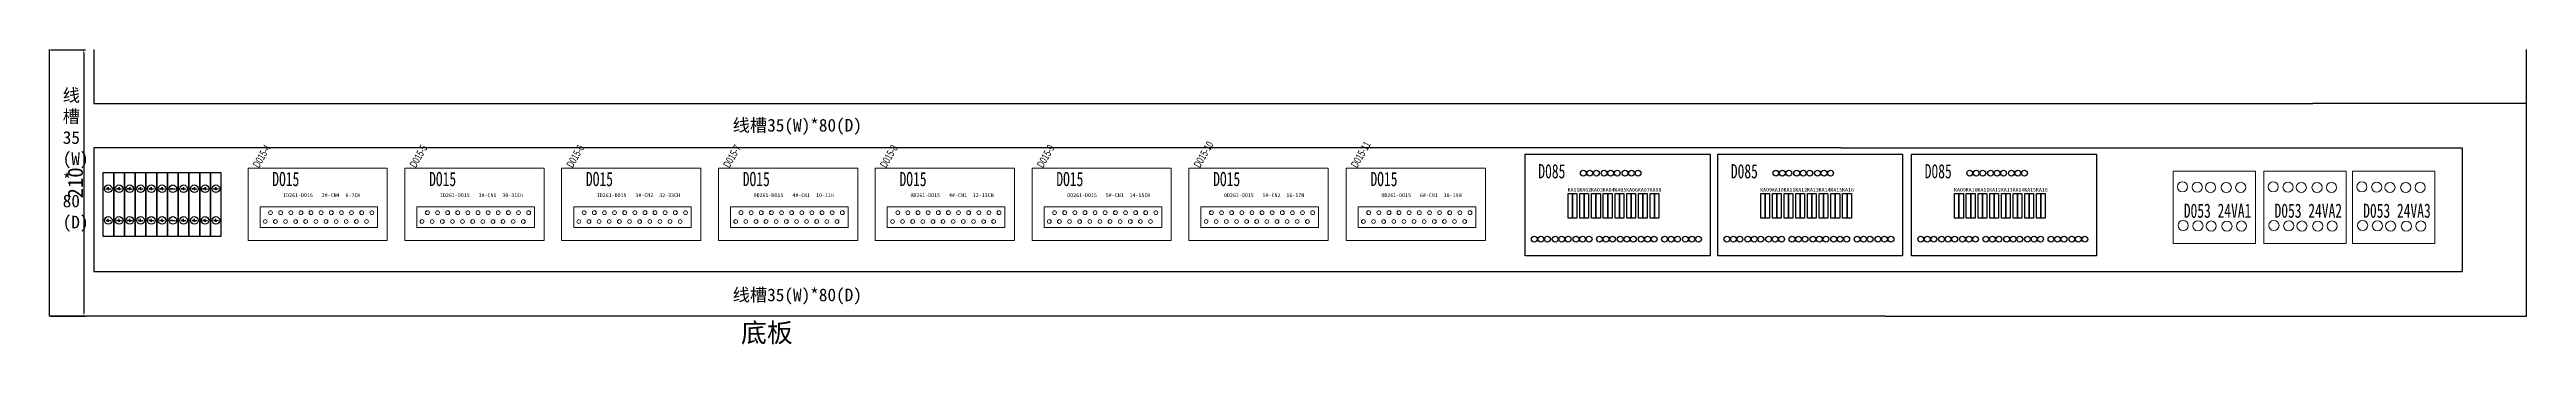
# Model space of a CAD drawing. Header units: millimetres. Extents: x -300 to 54435, y -106 to 60527.
# Drawn here: x 2011 to 3968, y 999 to 1231 of the extents above; entities that cross this region are included whole.
import ezdxf

# ---------------------------------------------------------------- set-up
doc = ezdxf.new("R2010")
doc.units = ezdxf.units.MM
doc.layers.add('细实线层', color=7, linetype='Continuous')
doc.styles.get("Standard").update_dxf_attribs({"font": ''})
doc.styles.add('宋', font='', dxfattribs={"width": 0.7})
doc.styles.add('样式 8', font='arial.ttf', dxfattribs={"width": 0.6, "height": 2.5})
doc.styles.get('Standard').set_extended_font_data('SimSun')
doc.styles.get('宋').set_extended_font_data('SimSun')
doc.dimstyles.new('ISO-25', dxfattribs={"dimtxt": 3, "dimasz": 2.5, "dimexe": 1.25, "dimexo": 0.625, "dimtad": 1, "dimtxsty": 'Standard', "dimcen": 2.5, "dimadec": 0, "dimazin": 0, "dimtfac": 1, "dimtmove": 0, "dimatfit": 3, "dimfxl": 1, "dimarcsym": 0})

# ---------------------------------------------------------------- blocks, each defined once
blk = doc.blocks.new('D015')
at = {"lineweight": 0}
for p, q in [((4907.1, 1796), (4797.1, 1796)), ((4907.1, 1739), (4907.1, 1796)), ((4797.1, 1739), (4907.1, 1739))]:
    blk.add_line(p, q, dxfattribs=at)
for centre in [(4814.9, 1760.9), (4822.9, 1760.9), (4830.9, 1760.9), (4838.9, 1760.9), (4846.9, 1760.9), (4854.9, 1760.9), (4862.9, 1760.9), (4870.9, 1760.9), (4878.9, 1760.9), (4886.9, 1760.9), (4894.9, 1760.9), (4810.7, 1753.9), (4818.7, 1753.9), (4826.7, 1753.9), (4834.7, 1753.9), (4842.7, 1753.9), (4850.7, 1753.9), (4858.7, 1753.9), (4866.7, 1753.9), (4874.7, 1753.9), (4882.7, 1753.9), (4890.7, 1753.9)]:
    blk.add_circle(centre, 1.5, dxfattribs=at)
at = {"layer": '细实线层', "lineweight": 0}
for p, q in [((4797.1, 1796), (4797.1, 1739)), ((4806.6, 1749.1), (4806.6, 1765.6)), ((4806.6, 1765.6), (4899.5, 1765.6)), ((4899.5, 1765.6), (4899.5, 1749.1)), ((4899.5, 1749.1), (4806.6, 1749.1))]:
    blk.add_line(p, q, dxfattribs=at)
at = {"lineweight": 0, "insert": (4816.3, 1793), "char_height": 11.2, "width": 74.37, "attachment_point": 1, "style": '宋'}
blk.add_mtext('DO15', dxfattribs=at)
blk = doc.blocks.new('*D82')
at = {"color": 0, "lineweight": -2, "transparency": 16777216}
for p, q in [((2011.8, 1230.8), (2039.5, 1230.8)), ((2038.2, 1228.3), (2038.2, 1023.3)), ((2011.8, 1020.8), (2039.5, 1020.8))]:
    blk.add_line(p, q, dxfattribs=at)
at = {"color": 0, "transparency": 16777216}
for points in [[(2037.8, 1228.3), (2038.6, 1228.3), (2038.2, 1230.8)], [(2037.8, 1023.3), (2038.6, 1023.3), (2038.2, 1020.8)]]:
    blk.add_solid(points, dxfattribs=at)
at = {"layer": 'Defpoints', "color": 0, "transparency": 16777216}
for p in [(2011.1, 1230.8), (2011.1, 1020.8), (2038.2, 1020.8)]:
    blk.add_point(p, dxfattribs=at)
at = {"color": 0, "transparency": 16777216, "insert": (2031.6, 1125.8), "char_height": 3, "attachment_point": 5, "rotation": 90}
blk.add_mtext('{\\H4x;210}', dxfattribs=at)

msp = doc.modelspace()

# ---------------------------------------------------------------- linework, layer by layer
for p, q in [((2011.126, 1020.839), (2011.126, 1230.839)), ((2046.126, 1230.839), (2046.126, 1188.44)), ((3967.781, 1188.44), (3967.781, 1230.839)), ((2046.126, 1188.44), (3426.126, 1188.44)), ((3426.126, 1188.44), (3799.099, 1188.44)), ((3967.781, 1188.44), (3799.099, 1188.44)), ((3967.781, 1153.44), (3967.781, 1188.44)), ((3967.781, 1188.44), (3967.781, 1188.44)), ((3426.126, 1153.44), (2046.126, 1153.44)), ((2046.126, 1153.44), (2046.126, 1055.839)), ((3426.126, 1153.44), (3757.763, 1153.44)), ((3757.763, 1153.44), (3916.956, 1153.44)), ((3916.956, 1153.44), (3916.956, 1055.839)), ((3967.781, 1020.839), (3967.781, 1153.44)), ((2057.538, 1121.22), (2057.538, 1122.42)), ((2057.538, 1122.42), (2057.538, 1120.02)), ((2066.038, 1121.22), (2066.038, 1122.42)), ((2066.038, 1122.42), (2066.038, 1120.02)), ((2074.538, 1121.22), (2074.538, 1122.42)), ((2074.538, 1122.42), (2074.538, 1120.02)), ((2083.038, 1121.22), (2083.038, 1122.42)), ((2083.038, 1122.42), (2083.038, 1120.02)), ((2091.538, 1121.22), (2091.538, 1122.42)), ((2091.538, 1122.42), (2091.538, 1120.02)), ((2100.038, 1121.22), (2100.038, 1122.42)), ((2100.038, 1122.42), (2100.038, 1120.02)), ((2117.038, 1121.22), (2117.038, 1122.42)), ((2117.038, 1122.42), (2117.038, 1120.02)), ((2125.538, 1121.22), (2125.538, 1122.42)), ((2125.538, 1122.42), (2125.538, 1120.02)), ((2134.038, 1121.22), (2134.038, 1122.42)), ((2134.038, 1122.42), (2134.038, 1120.02)), ((2142.538, 1121.22), (2142.538, 1122.42)), ((2142.538, 1122.42), (2142.538, 1120.02)), ((2046.126, 1055.839), (3426.126, 1055.839)), ((3426.126, 1055.839), (3757.763, 1055.839)), ((3757.763, 1055.839), (3916.956, 1055.839)), ((3461.126, 1020.839), (2011.126, 1020.839)), ((3461.126, 1020.839), (3799.099, 1020.839)), ((3799.099, 1020.839), (3916.956, 1020.839)), ((3916.956, 1020.839), (3967.781, 1020.839))]:
    msp.add_line(p, q)
at = {"color": 0}
for p, q in [((2057.538, 1121.22), (2055.538, 1121.22)), ((2055.538, 1121.22), (2059.538, 1121.22)), ((2066.038, 1121.22), (2064.038, 1121.22)), ((2064.038, 1121.22), (2068.038, 1121.22)), ((2074.538, 1121.22), (2072.538, 1121.22)), ((2072.538, 1121.22), (2076.538, 1121.22)), ((2083.038, 1121.22), (2081.038, 1121.22)), ((2081.038, 1121.22), (2085.038, 1121.22)), ((2091.538, 1121.22), (2089.538, 1121.22)), ((2089.538, 1121.22), (2093.538, 1121.22)), ((2100.038, 1121.22), (2098.038, 1121.22)), ((2098.038, 1121.22), (2102.038, 1121.22)), ((2108.538, 1121.22), (2106.538, 1121.22)), ((2106.538, 1121.22), (2110.538, 1121.22)), ((2117.038, 1121.22), (2115.038, 1121.22)), ((2115.038, 1121.22), (2119.038, 1121.22)), ((2125.538, 1121.22), (2123.538, 1121.22)), ((2123.538, 1121.22), (2127.538, 1121.22)), ((2134.038, 1121.22), (2132.038, 1121.22)), ((2132.038, 1121.22), (2136.038, 1121.22)), ((2142.538, 1121.22), (2140.538, 1121.22)), ((2140.538, 1121.22), (2144.538, 1121.22)), ((2057.538, 1096.22), (2055.538, 1096.22)), ((2055.538, 1096.22), (2059.538, 1096.22)), ((2057.538, 1095.02), (2057.538, 1097.42)), ((2057.538, 1096.22), (2057.538, 1095.02)), ((2066.038, 1096.22), (2064.038, 1096.22)), ((2064.038, 1096.22), (2068.038, 1096.22)), ((2066.038, 1095.02), (2066.038, 1097.42)), ((2066.038, 1096.22), (2066.038, 1095.02)), ((2074.538, 1096.22), (2072.538, 1096.22)), ((2072.538, 1096.22), (2076.538, 1096.22)), ((2074.538, 1095.02), (2074.538, 1097.42)), ((2074.538, 1096.22), (2074.538, 1095.02)), ((2083.038, 1096.22), (2081.038, 1096.22)), ((2081.038, 1096.22), (2085.038, 1096.22)), ((2083.038, 1095.02), (2083.038, 1097.42)), ((2083.038, 1096.22), (2083.038, 1095.02)), ((2091.538, 1096.22), (2089.538, 1096.22)), ((2089.538, 1096.22), (2093.538, 1096.22)), ((2091.538, 1095.02), (2091.538, 1097.42)), ((2091.538, 1096.22), (2091.538, 1095.02)), ((2100.038, 1096.22), (2098.038, 1096.22)), ((2098.038, 1096.22), (2102.038, 1096.22)), ((2100.038, 1095.02), (2100.038, 1097.42)), ((2100.038, 1096.22), (2100.038, 1095.02)), ((2108.538, 1096.22), (2106.538, 1096.22)), ((2106.538, 1096.22), (2110.538, 1096.22)), ((2117.038, 1096.22), (2115.038, 1096.22)), ((2115.038, 1096.22), (2119.038, 1096.22)), ((2117.038, 1095.02), (2117.038, 1097.42)), ((2117.038, 1096.22), (2117.038, 1095.02)), ((2125.538, 1096.22), (2123.538, 1096.22)), ((2123.538, 1096.22), (2127.538, 1096.22)), ((2125.538, 1095.02), (2125.538, 1097.42)), ((2125.538, 1096.22), (2125.538, 1095.02)), ((2134.038, 1096.22), (2132.038, 1096.22)), ((2132.038, 1096.22), (2136.038, 1096.22)), ((2134.038, 1095.02), (2134.038, 1097.42)), ((2134.038, 1096.22), (2134.038, 1095.02)), ((2142.538, 1096.22), (2140.538, 1096.22)), ((2140.538, 1096.22), (2144.538, 1096.22)), ((2142.538, 1095.02), (2142.538, 1097.42)), ((2142.538, 1096.22), (2142.538, 1095.02))]:
    msp.add_line(p, q, dxfattribs=at)
for points in [[(3176.856, 1148.348), (3322.856, 1148.348), (3322.856, 1068.348), (3176.856, 1068.348)], [(3328.948, 1148.348), (3474.948, 1148.348), (3474.948, 1068.348), (3328.948, 1068.348)], [(3482.096, 1148.348), (3628.096, 1148.348), (3628.096, 1068.348), (3482.096, 1068.348)], [(3210.815, 1117.499), (3214.261, 1117.499), (3214.261, 1098.052), (3210.815, 1098.052)], [(3214.261, 1117.499), (3217.706, 1117.499), (3217.706, 1098.052), (3214.261, 1098.052)], [(3220.058, 1117.499), (3223.504, 1117.499), (3223.504, 1098.052), (3220.058, 1098.052)], [(3223.504, 1117.499), (3226.95, 1117.499), (3226.95, 1098.052), (3223.504, 1098.052)], [(3229.302, 1117.499), (3232.748, 1117.499), (3232.748, 1098.052), (3229.302, 1098.052)], [(3232.748, 1117.499), (3236.193, 1117.499), (3236.193, 1098.052), (3232.748, 1098.052)], [(3238.545, 1117.499), (3241.991, 1117.499), (3241.991, 1098.052), (3238.545, 1098.052)], [(3241.991, 1117.499), (3245.437, 1117.499), (3245.437, 1098.052), (3241.991, 1098.052)], [(3247.789, 1117.499), (3251.235, 1117.499), (3251.235, 1098.052), (3247.789, 1098.052)], [(3251.235, 1117.499), (3254.68, 1117.499), (3254.68, 1098.052), (3251.235, 1098.052)], [(3257.032, 1117.499), (3260.478, 1117.499), (3260.478, 1098.052), (3257.032, 1098.052)], [(3260.478, 1117.499), (3263.924, 1117.499), (3263.924, 1098.052), (3260.478, 1098.052)], [(3266.276, 1117.499), (3269.722, 1117.499), (3269.722, 1098.052), (3266.276, 1098.052)], [(3269.722, 1117.499), (3273.167, 1117.499), (3273.167, 1098.052), (3269.722, 1098.052)], [(3275.52, 1117.499), (3278.965, 1117.499), (3278.965, 1098.052), (3275.52, 1098.052)], [(3278.965, 1117.499), (3282.411, 1117.499), (3282.411, 1098.052), (3278.965, 1098.052)], [(3362.907, 1117.499), (3366.352, 1117.499), (3366.352, 1098.052), (3362.907, 1098.052)], [(3366.352, 1117.499), (3369.798, 1117.499), (3369.798, 1098.052), (3366.352, 1098.052)], [(3372.15, 1117.499), (3375.596, 1117.499), (3375.596, 1098.052), (3372.15, 1098.052)], [(3375.596, 1117.499), (3379.041, 1117.499), (3379.041, 1098.052), (3375.596, 1098.052)], [(3381.394, 1117.499), (3384.839, 1117.499), (3384.839, 1098.052), (3381.394, 1098.052)], [(3384.839, 1117.499), (3388.285, 1117.499), (3388.285, 1098.052), (3384.839, 1098.052)], [(3390.637, 1117.499), (3394.083, 1117.499), (3394.083, 1098.052), (3390.637, 1098.052)], [(3394.083, 1117.499), (3397.529, 1117.499), (3397.529, 1098.052), (3394.083, 1098.052)], [(3399.881, 1117.499), (3403.326, 1117.499), (3403.326, 1098.052), (3399.881, 1098.052)], [(3403.326, 1117.499), (3406.772, 1117.499), (3406.772, 1098.052), (3403.326, 1098.052)], [(3409.124, 1117.499), (3412.57, 1117.499), (3412.57, 1098.052), (3409.124, 1098.052)], [(3412.57, 1117.499), (3416.016, 1117.499), (3416.016, 1098.052), (3412.57, 1098.052)], [(3418.368, 1117.499), (3421.813, 1117.499), (3421.813, 1098.052), (3418.368, 1098.052)], [(3421.813, 1117.499), (3425.259, 1117.499), (3425.259, 1098.052), (3421.813, 1098.052)], [(3427.611, 1117.499), (3431.057, 1117.499), (3431.057, 1098.052), (3427.611, 1098.052)], [(3431.057, 1117.499), (3434.503, 1117.499), (3434.503, 1098.052), (3431.057, 1098.052)], [(3516.055, 1117.499), (3519.5, 1117.499), (3519.5, 1098.052), (3516.055, 1098.052)], [(3519.5, 1117.499), (3522.946, 1117.499), (3522.946, 1098.052), (3519.5, 1098.052)], [(3525.298, 1117.499), (3528.744, 1117.499), (3528.744, 1098.052), (3525.298, 1098.052)], [(3528.744, 1117.499), (3532.189, 1117.499), (3532.189, 1098.052), (3528.744, 1098.052)], [(3534.542, 1117.499), (3537.987, 1117.499), (3537.987, 1098.052), (3534.542, 1098.052)], [(3537.987, 1117.499), (3541.433, 1117.499), (3541.433, 1098.052), (3537.987, 1098.052)], [(3543.785, 1117.499), (3547.231, 1117.499), (3547.231, 1098.052), (3543.785, 1098.052)], [(3547.231, 1117.499), (3550.676, 1117.499), (3550.676, 1098.052), (3547.231, 1098.052)], [(3553.029, 1117.499), (3556.474, 1117.499), (3556.474, 1098.052), (3553.029, 1098.052)], [(3556.474, 1117.499), (3559.92, 1117.499), (3559.92, 1098.052), (3556.474, 1098.052)], [(3562.272, 1117.499), (3565.718, 1117.499), (3565.718, 1098.052), (3562.272, 1098.052)], [(3565.718, 1117.499), (3569.163, 1117.499), (3569.163, 1098.052), (3565.718, 1098.052)], [(3571.516, 1117.499), (3574.961, 1117.499), (3574.961, 1098.052), (3571.516, 1098.052)], [(3574.961, 1117.499), (3578.407, 1117.499), (3578.407, 1098.052), (3574.961, 1098.052)], [(3580.759, 1117.499), (3584.205, 1117.499), (3584.205, 1098.052), (3580.759, 1098.052)], [(3584.205, 1117.499), (3587.65, 1117.499), (3587.65, 1098.052), (3584.205, 1098.052)]]:
    msp.add_lwpolyline(points, close=True)
at = {"linetype": 'Continuous'}
for points in [[(2053.288, 1083.72), (2061.788, 1083.72), (2061.788, 1133.72), (2053.288, 1133.72)], [(2061.788, 1083.72), (2070.288, 1083.72), (2070.288, 1133.72), (2061.788, 1133.72)], [(2070.288, 1083.72), (2078.788, 1083.72), (2078.788, 1133.72), (2070.288, 1133.72)], [(2078.788, 1083.72), (2087.288, 1083.72), (2087.288, 1133.72), (2078.788, 1133.72)], [(2087.288, 1083.72), (2095.788, 1083.72), (2095.788, 1133.72), (2087.288, 1133.72)], [(2095.788, 1083.72), (2104.288, 1083.72), (2104.288, 1133.72), (2095.788, 1133.72)], [(2104.288, 1083.72), (2112.788, 1083.72), (2112.788, 1133.72), (2104.288, 1133.72)], [(2112.788, 1083.72), (2121.288, 1083.72), (2121.288, 1133.72), (2112.788, 1133.72)], [(2121.288, 1083.72), (2129.788, 1083.72), (2129.788, 1133.72), (2121.288, 1133.72)], [(2129.788, 1083.72), (2138.288, 1083.72), (2138.288, 1133.72), (2129.788, 1133.72)], [(2138.288, 1083.72), (2146.788, 1083.72), (2146.788, 1133.72), (2138.288, 1133.72)]]:
    msp.add_lwpolyline(points, close=True, dxfattribs=at)
for centre, radius in [((3222.731, 1133.466), 2.319), ((3227.892, 1133.466), 2.319), ((3233.054, 1133.466), 2.319), ((3239.189, 1133.466), 2.319), ((3244.35, 1133.466), 2.319), ((3249.511, 1133.466), 2.319), ((3255.646, 1133.466), 2.319), ((3260.807, 1133.466), 2.319), ((3265.969, 1133.466), 2.319), ((3374.823, 1133.466), 2.319), ((3379.984, 1133.466), 2.319), ((3385.145, 1133.466), 2.319), ((3391.281, 1133.466), 2.319), ((3396.442, 1133.466), 2.319), ((3401.603, 1133.466), 2.319), ((3407.738, 1133.466), 2.319), ((3412.899, 1133.466), 2.319), ((3418.06, 1133.466), 2.319), ((3527.971, 1133.466), 2.319), ((3533.132, 1133.466), 2.319), ((3538.293, 1133.466), 2.319), ((3544.428, 1133.466), 2.319), ((3549.59, 1133.466), 2.319), ((3554.751, 1133.466), 2.319), ((3560.886, 1133.466), 2.319), ((3566.047, 1133.466), 2.319), ((3571.208, 1133.466), 2.319), ((2057.538, 1121.22), 3), ((2066.038, 1121.22), 3), ((2074.538, 1121.22), 3), ((2083.038, 1121.22), 3), ((2091.538, 1121.22), 3), ((2100.038, 1121.22), 3), ((2108.538, 1121.22), 3), ((2117.038, 1121.22), 3), ((2125.538, 1121.22), 3), ((2134.038, 1121.22), 3), ((2142.538, 1121.22), 3), ((3184.068, 1081.451), 2.319), ((3189.229, 1081.451), 2.319), ((3194.39, 1081.451), 2.319), ((3200.525, 1081.451), 2.319), ((3205.686, 1081.451), 2.319), ((3210.847, 1081.451), 2.319), ((3216.983, 1081.451), 2.319), ((3222.144, 1081.451), 2.319), ((3227.305, 1081.451), 2.319), ((3235.486, 1081.451), 2.319), ((3240.647, 1081.451), 2.319), ((3245.808, 1081.451), 2.319), ((3251.943, 1081.451), 2.319), ((3257.105, 1081.451), 2.319), ((3262.266, 1081.451), 2.319), ((3268.401, 1081.451), 2.319), ((3273.562, 1081.451), 2.319), ((3278.723, 1081.451), 2.319), ((3286.904, 1081.451), 2.319), ((3292.065, 1081.451), 2.319), ((3297.226, 1081.451), 2.319), ((3303.362, 1081.451), 2.319), ((3308.523, 1081.451), 2.319), ((3313.684, 1081.451), 2.319), ((3336.16, 1081.451), 2.319), ((3341.321, 1081.451), 2.319), ((3346.482, 1081.451), 2.319), ((3352.617, 1081.451), 2.319), ((3357.778, 1081.451), 2.319), ((3362.939, 1081.451), 2.319), ((3369.075, 1081.451), 2.319), ((3374.236, 1081.451), 2.319), ((3379.397, 1081.451), 2.319), ((3387.578, 1081.451), 2.319), ((3392.739, 1081.451), 2.319), ((3397.9, 1081.451), 2.319), ((3404.035, 1081.451), 2.319), ((3409.196, 1081.451), 2.319), ((3414.357, 1081.451), 2.319), ((3420.493, 1081.451), 2.319), ((3425.654, 1081.451), 2.319), ((3430.815, 1081.451), 2.319), ((3438.996, 1081.451), 2.319), ((3444.157, 1081.451), 2.319), ((3449.318, 1081.451), 2.319), ((3455.453, 1081.451), 2.319), ((3460.614, 1081.451), 2.319), ((3465.775, 1081.451), 2.319), ((3489.307, 1081.451), 2.319), ((3494.468, 1081.451), 2.319), ((3499.63, 1081.451), 2.319), ((3505.765, 1081.451), 2.319), ((3510.926, 1081.451), 2.319), ((3516.087, 1081.451), 2.319), ((3522.222, 1081.451), 2.319), ((3527.383, 1081.451), 2.319), ((3532.545, 1081.451), 2.319), ((3540.726, 1081.451), 2.319), ((3545.887, 1081.451), 2.319), ((3551.048, 1081.451), 2.319), ((3557.183, 1081.451), 2.319), ((3562.344, 1081.451), 2.319), ((3567.505, 1081.451), 2.319), ((3573.64, 1081.451), 2.319), ((3578.802, 1081.451), 2.319), ((3583.963, 1081.451), 2.319), ((3592.144, 1081.451), 2.319), ((3597.305, 1081.451), 2.319), ((3602.466, 1081.451), 2.319), ((3608.601, 1081.451), 2.319), ((3613.762, 1081.451), 2.319), ((3618.923, 1081.451), 2.319)]:
    msp.add_circle(centre, radius)
at = {"color": 0}
for centre in [(2057.538, 1096.22), (2066.038, 1096.22), (2074.538, 1096.22), (2083.038, 1096.22), (2091.538, 1096.22), (2100.038, 1096.22), (2108.538, 1096.22), (2117.038, 1096.22), (2125.538, 1096.22), (2134.038, 1096.22), (2142.538, 1096.22)]:
    msp.add_circle(centre, 3, dxfattribs=at)
at = {"layer": '细实线层', "lineweight": 0}
for p, q in [((3688.669, 1135.106), (3688.669, 1078.106)), ((3688.669, 1135.106), (3753.669, 1135.106)), ((3753.669, 1135.106), (3753.669, 1078.106)), ((3760.344, 1135.106), (3760.344, 1078.106)), ((3760.344, 1135.106), (3825.344, 1135.106)), ((3825.344, 1135.106), (3825.344, 1078.106)), ((3830.386, 1135.106), (3830.386, 1078.106)), ((3830.386, 1135.106), (3895.386, 1135.106)), ((3895.386, 1135.106), (3895.386, 1078.106)), ((3688.669, 1078.106), (3688.669, 1106.606)), ((3760.344, 1078.106), (3760.344, 1106.606)), ((3825.344, 1078.106), (3825.344, 1106.606)), ((3688.669, 1078.106), (3753.669, 1078.106)), ((3760.344, 1078.106), (3825.344, 1078.106)), ((3830.386, 1078.106), (3895.386, 1078.106))]:
    msp.add_line(p, q, dxfattribs=at)
for centre in [(3696.088, 1122.65), (3707.751, 1122.395), (3718.245, 1122.268), (3730.649, 1122.141), (3742.057, 1122.268), (3767.763, 1122.65), (3779.426, 1122.395), (3789.92, 1122.268), (3802.324, 1122.141), (3813.732, 1122.268), (3837.806, 1122.65), (3849.468, 1122.395), (3859.962, 1122.268), (3872.367, 1122.141), (3883.774, 1122.268), (3696.626, 1092.191), (3708.288, 1091.936), (3718.782, 1091.809), (3742.594, 1091.809), (3768.301, 1092.191), (3779.963, 1091.936), (3790.457, 1091.809), (3814.269, 1091.809), (3838.343, 1092.191), (3850.006, 1091.936), (3860.5, 1091.809), (3884.312, 1091.809), (3731.187, 1091.682), (3802.862, 1091.682), (3872.904, 1091.682)]:
    msp.add_circle(centre, 4, dxfattribs=at)

# ---------------------------------------------------------------- block references
for p in [(-2629.194, -658.57), (-2505.314, -658.57), (-2381.434, -658.57), (-2257.553, -658.57), (-2133.715, -658.57), (-2009.835, -658.57), (-1885.955, -658.57), (-1761.706, -658.57)]:
    msp.add_blockref('D015', p)

# ---------------------------------------------------------------- texts
at = {"lineweight": 0, "style": '样式 8', "width": 0.6}
for s, p in [('D015-10', (2919.757, 1137.157)), ('D015-11', (3044.006, 1137.157)), ('D015-4', (2176.518, 1137.157)), ('D015-5', (2300.398, 1137.157)), ('D015-6', (2424.278, 1137.157)), ('D015-7', (2548.158, 1137.157)), ('D015-8', (2671.997, 1137.157)), ('D015-9', (2795.877, 1137.157))]:
    msp.add_text(s, height=6, rotation=60, dxfattribs=at).set_placement(p)
at = {"lineweight": 0, "attachment_point": 1}
for s, insert, char_height, width in [('线槽35\\P(W)\\P*\\P80\\P(D)', (2021.525, 1199.917), 10, 13.79767), ('线槽35(W)*80(D)', (2550.743, 1176.282), 10, 120.02374), ('线槽35(W)*80(D)', (2550.743, 1042.538), 10, 120.02374), ('底板', (2557.329, 1015.245), 15, 80.51664)]:
    msp.add_mtext(s, dxfattribs=dict(at, insert=insert, char_height=char_height, width=width))
at = {"lineweight": 0, "char_height": 11.2, "width": 74.37029, "attachment_point": 1, "style": '宋'}
for s, insert in [('D085', (3187.193, 1140.592)), ('D085', (3339.285, 1140.592)), ('D085', (3492.433, 1140.592)), ('D053 24VA1', (3697.087, 1109.491)), ('D053 24VA2', (3768.762, 1109.491)), ('D053 24VA3', (3838.805, 1109.491))]:
    msp.add_mtext(s, dxfattribs=dict(at, insert=insert))
at = {"color": 0, "lineweight": -2, "char_height": 3, "attachment_point": 1}
for s, insert, width in [('ID261-DO15   2#-CN4  6-7CH               ', (2195.684, 1117.634), 61.03402), ('ID261-DO15   3#-CN1  30-31CH               ', (2319.564, 1117.634), 68.42807), ('ID261-DO15   3#-CN2  32-33CH               ', (2443.444, 1117.634), 61.03402), ('OD261-DO15   4#-CN1  10-11H               ', (2567.324, 1117.634), 61.03402), ('0D261-DO15   4#-CN1  12-13CH               ', (2691.163, 1117.634), 68.42807), ('OD261-DO15   5#-CN1  14-15CH               ', (2815.043, 1117.634), 61.03402), ('OD261-DO15   5#-CN2  16-17H               ', (2938.923, 1117.634), 61.03402), ('OD261-DO15   6#-CN1  18-19H               ', (3063.171, 1117.634), 61.03402), ('KA01              ', (3210.33, 1121.845), 6.50225), ('KA02              ', (3219.574, 1121.845), 6.50225), ('KA03              ', (3228.817, 1121.845), 6.50225), ('KA04              ', (3238.061, 1121.845), 6.50225), ('KA05              ', (3247.304, 1121.845), 6.50225), ('KA06              ', (3256.548, 1121.845), 6.50225), ('KA07              ', (3265.791, 1121.845), 6.50225), ('KA08              ', (3275.035, 1121.845), 6.50225), ('KA09              ', (3362.422, 1121.845), 6.50225), ('KA10              ', (3371.665, 1121.845), 6.50225), ('KA11              ', (3380.909, 1121.845), 6.50225), ('KA12              ', (3390.152, 1121.845), 6.50225), ('KA13              ', (3399.396, 1121.845), 6.50225), ('KA14              ', (3408.639, 1121.845), 6.50225), ('KA15              ', (3417.883, 1121.845), 6.50225), ('KA16              ', (3427.126, 1121.845), 6.50225), ('KA09              ', (3515.57, 1121.845), 6.50225), ('KA10              ', (3524.813, 1121.845), 6.50225), ('KA11              ', (3534.057, 1121.845), 6.50225), ('KA12              ', (3543.3, 1121.845), 6.50225), ('KA13              ', (3552.544, 1121.845), 6.50225), ('KA14              ', (3561.787, 1121.845), 6.50225), ('KA15              ', (3571.031, 1121.845), 6.50225), ('KA16              ', (3580.274, 1121.845), 6.50225)]:
    msp.add_mtext(s, dxfattribs=dict(at, insert=insert, width=width))

# ---------------------------------------------------------------- dimensions: what is measured, and where the dimension line sits
dim = msp.add_linear_dim(base=(2038.211, 1020.839), p1=(2011.126, 1230.839), p2=(2011.126, 1020.839), angle=90, text='{\\H4x;<>}', dimstyle='ISO-25', override={"dimtxsty": 'Standard'})
dim.commit()
dim.dimension.update_dxf_attribs({"geometry": '*D82', "text_midpoint": (2031.586, 1125.839)})

doc.saveas('drawing.dxf')
